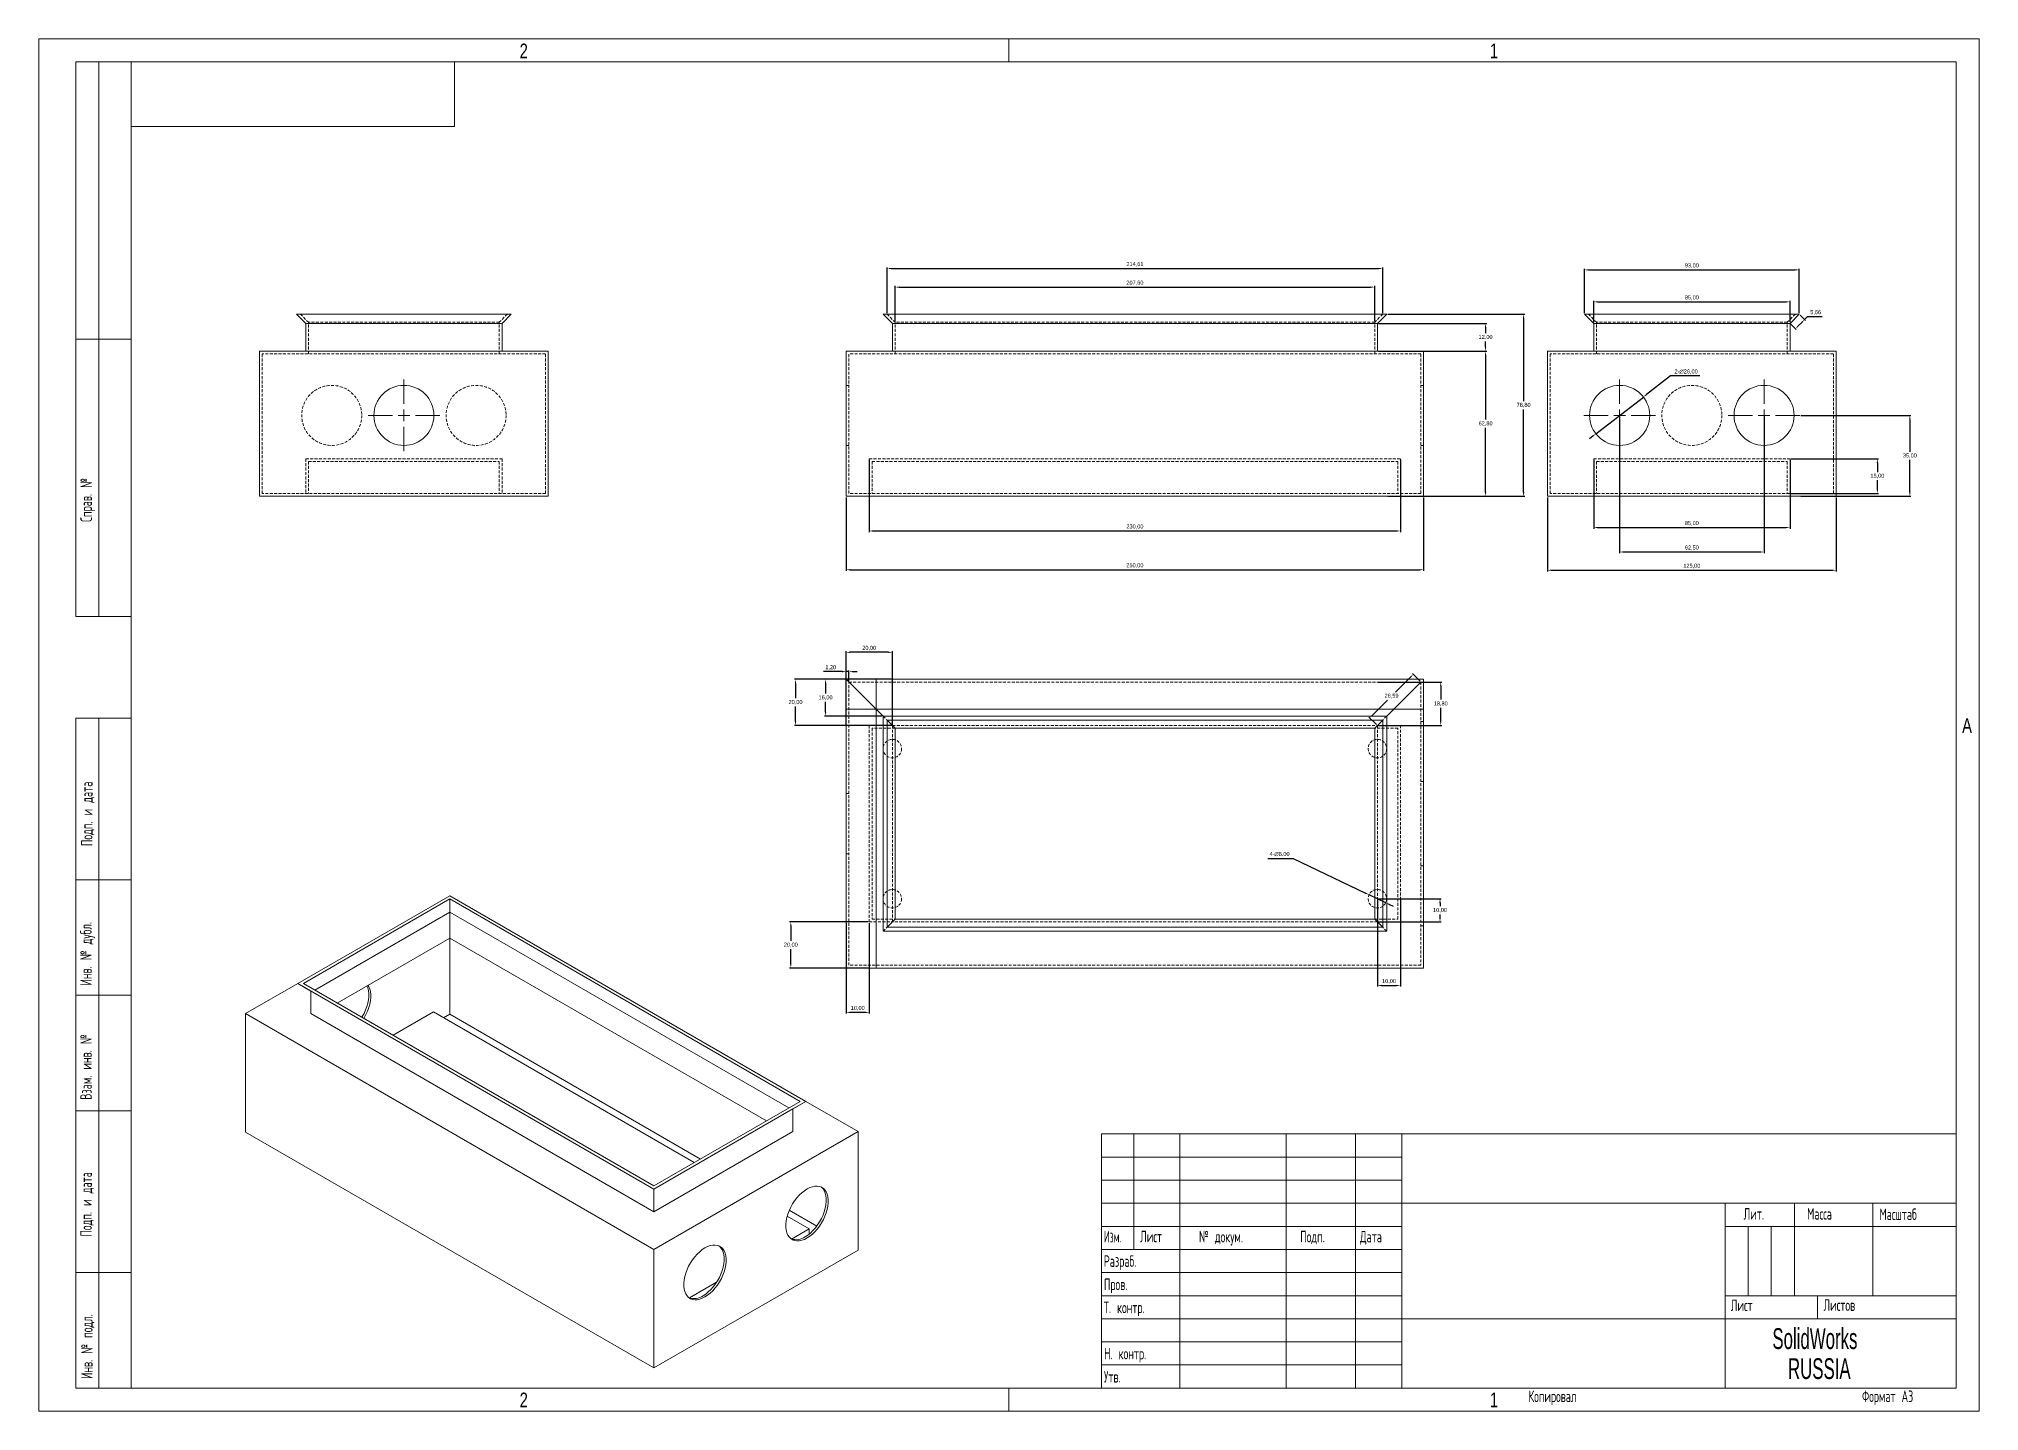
# Model space of a CAD drawing. Header units: millimetres. Extents: x -439 to 891, y -168 to 1822.
# Drawn here: x -220 to 620, y -168 to 426 of the extents above; entities that cross this region are included whole.
import ezdxf

# ---------------------------------------------------------------- set-up
doc = ezdxf.new("R2010")
doc.units = ezdxf.units.MM
doc.header["$PDSIZE"] = -1
doc.linetypes.add('HIDDEN', pattern=[1.905, 1.27, -0.635])
doc.layers.add('ОСЕВЫЕ', color=7, linetype='Continuous')
doc.layers.add('标注', color=3, linetype='Continuous')
doc.styles.add('SLDTEXTSTYLE0', font='TXT', dxfattribs={"width": 0.605, "bigfont": 'bigfont'})
doc.styles.add('SLDTEXTSTYLE1', font='TXT', dxfattribs={"width": 0.55152, "bigfont": 'bigfont'})
doc.styles.add('SLDTEXTSTYLE2', font='TXT', dxfattribs={"width": 0.605})
doc.styles.add('SLDTEXTSTYLE3', font='TXT', dxfattribs={"width": 0.75})
doc.dimstyles.new('自用', dxfattribs={"dimscale": 0.5, "dimtxt": 3.5, "dimasz": 3.556, "dimexe": 1, "dimexo": 1, "dimgap": 1.524, "dimtad": 1, "dimtih": 1, "dimtoh": 1, "dimzin": 0, "dimtxsty": 'Standard', "dimcen": 2.5, "dimazin": 0, "dimtfac": 1, "dimtmove": 0, "dimatfit": 3, "dimfxl": 0, "dimtzin": 0, "dimarcsym": 0})

msp = doc.modelspace()

# ---------------------------------------------------------------- texts
at = {"color": 7, "linetype": 'Continuous', "lineweight": 0}
for s, insert, char_height, attachment_point, style in [('2', (-10.469, 423.585), 6.35, 2, 'SLDTEXTSTYLE3'), ('1', (409.531, 423.585), 6.35, 2, 'SLDTEXTSTYLE3'), ('A', (614.339, 131.585), 6.35, 2, 'SLDTEXTSTYLE3'), ('\\M+1844C\\M+18479\\M+18484.', (517.618, -80.434), 5, 1, 'SLDTEXTSTYLE0'), ('\\M+1844D\\M+18470\\M+18483\\M+18483\\M+18470', (545.123, -80.434), 5, 1, 'SLDTEXTSTYLE0'), ('\\M+1844D\\M+18470\\M+18483\\M+1848A\\M+18484\\M+18470\\M+18471', (576.447, -80.63), 5, 1, 'SLDTEXTSTYLE0'), ('\\M+18449\\M+18478\\M+1847D.', (240.673, -90.351), 5, 1, 'SLDTEXTSTYLE1'), ('\\M+1844C\\M+18479\\M+18483\\M+18484', (256.37, -90.244), 5, 1, 'SLDTEXTSTYLE0'), ('\\M+18782 \\M+18474\\M+18480\\M+1847B\\M+18485\\M+1847D.', (281.839, -90.293), 5, 1, 'SLDTEXTSTYLE0'), ('\\M+18450\\M+18480\\M+18474\\M+18481.', (325.675, -90.3), 5, 1, 'SLDTEXTSTYLE0'), ('\\M+18444\\M+18470\\M+18484\\M+18470', (351.541, -90.289), 5, 1, 'SLDTEXTSTYLE0'), ('\\M+18451\\M+18470\\M+18478\\M+18482\\M+18470\\M+18471.', (240.627, -100.898), 5, 1, 'SLDTEXTSTYLE0'), ('\\M+18450\\M+18482\\M+18480\\M+18472.', (240.709, -110.95), 5, 1, 'SLDTEXTSTYLE0'), ('\\M+18453. \\M+1847B\\M+18480\\M+1847E\\M+18484\\M+18482.', (240.6, -120.953), 5, 1, 'SLDTEXTSTYLE0'), ('\\M+1844C\\M+18479\\M+18483\\M+18484', (512.07, -120.038), 5, 1, 'SLDTEXTSTYLE0'), ('\\M+1844C\\M+18479\\M+18483\\M+18484\\M+18480\\M+18472', (552.191, -119.947), 5, 1, 'SLDTEXTSTYLE0'), ('\\M+1844E. \\M+1847B\\M+18480\\M+1847E\\M+18484\\M+18482.', (240.724, -140.919), 5, 1, 'SLDTEXTSTYLE0'), ('\\M+18454\\M+18484\\M+18472.', (240.697, -150.955), 5, 1, 'SLDTEXTSTYLE0'), ('\\M+1844B\\M+18480\\M+18481\\M+18479\\M+18482\\M+18480\\M+18472\\M+18470\\M+1847C', (424.515, -159.419), 5, 1, 'SLDTEXTSTYLE0'), ('\\M+18455\\M+18480\\M+18482\\M+1847D\\M+18470\\M+18484 \\M+184403', (568.865, -159.389), 5, 1, 'SLDTEXTSTYLE0'), ('2', (-10.469, -160.302), 6.35, 2, 'SLDTEXTSTYLE3'), ('1', (409.531, -160.302), 6.35, 2, 'SLDTEXTSTYLE3')]:
    msp.add_mtext(s, dxfattribs=dict(at, insert=insert, char_height=char_height, attachment_point=attachment_point, style=style))
at = {"color": 7, "linetype": 'Continuous', "lineweight": 0, "char_height": 5, "attachment_point": 1, "rotation": 90, "style": 'SLDTEXTSTYLE0'}
for s, insert in [('\\M+18452\\M+18481\\M+18482\\M+18470\\M+18472. \\M+18782', (-202.402, 216.55)), ('\\M+18450\\M+18480\\M+18474\\M+18481. \\M+18479 \\M+18474\\M+18470\\M+18484\\M+18470', (-202.118, 76.252)), ('\\M+18449\\M+1847E\\M+18472. \\M+18782 \\M+18474\\M+18485\\M+18471\\M+1847C.', (-202.505, 15.884)), ('\\M+18442\\M+18478\\M+18470\\M+1847D. \\M+18479\\M+1847E\\M+18472. \\M+18782', (-202.456, -33.557)), ('\\M+18450\\M+18480\\M+18474\\M+18481. \\M+18479 \\M+18474\\M+18470\\M+18484\\M+18470', (-202.435, -92.775)), ('\\M+18449\\M+1847E\\M+18472. \\M+18782 \\M+18481\\M+18480\\M+18474\\M+1847C.', (-202.095, -154.428))]:
    msp.add_mtext(s, dxfattribs=dict(at, insert=insert))

# ---------------------------------------------------------------- blocks, each defined once
blk = doc.blocks.new('SW_NOTE_0')
at = {"color": 0, "linetype": 'Continuous', "lineweight": 0, "char_height": 4.5, "attachment_point": 1, "style": 'SLDTEXTSTYLE2'}
for s, insert in [('SolidWorks', (0, 5.8)), ('RUSSIA', (3.38, -0.7))]:
    blk.add_mtext(s, dxfattribs=dict(at, insert=insert))
blk = doc.blocks.new('SW_CENTERMARKSYMBOL_0')
at = {"color": 0, "linetype": 'Continuous', "lineweight": 0}
for p, q in [((0, 2.5), (0, 7.75)), ((-2.5, 0), (-7.75, 0)), ((0, 0), (-1.25, 0)), ((0, 0), (0, 1.25)), ((0, 0), (0, -1.25)), ((0, 0), (1.25, 0)), ((2.5, 0), (7.75, 0)), ((0, -2.5), (0, -7.75))]:
    blk.add_line(p, q, dxfattribs=at)
blk = doc.blocks.new('SW_CENTERMARKSYMBOL_1')
at = {"color": 0, "linetype": 'Continuous', "lineweight": 0}
for p, q in [((0, 2.5), (0, 7.75)), ((-2.5, 0), (-7.75, 0)), ((0, 0), (-1.25, 0)), ((0, 0), (0, 1.25)), ((0, 0), (0, -1.25)), ((0, 0), (1.25, 0)), ((2.5, 0), (7.75, 0)), ((0, -2.5), (0, -7.75))]:
    blk.add_line(p, q, dxfattribs=at)
blk = doc.blocks.new('SW_CENTERMARKSYMBOL_2')
at = {"color": 0, "linetype": 'Continuous', "lineweight": 0}
for p, q in [((0, 2.5), (0, 7.75)), ((-2.5, 0), (-7.75, 0)), ((0, 0), (-1.25, 0)), ((0, 0), (0, 1.25)), ((0, 0), (0, -1.25)), ((0, 0), (1.25, 0)), ((2.5, 0), (7.75, 0)), ((0, -2.5), (0, -7.75))]:
    blk.add_line(p, q, dxfattribs=at)
blk = doc.blocks.new('*D5')
at = {"layer": 'Defpoints', "color": 0, "transparency": 16777216}
for p in [(139.1, 43.43), (105.13, 23.43), (139.1, 23.43)]:
    blk.add_point(p, dxfattribs=at)
at = {"layer": '标注', "color": 0, "lineweight": -2, "transparency": 16777216}
for p, q in [((138.6, 43.43), (104.63, 43.43)), ((105.13, 41.66), (105.13, 35.22)), ((105.13, 25.21), (105.13, 31.65)), ((138.6, 23.43), (104.63, 23.43))]:
    blk.add_line(p, q, dxfattribs=at)
at = {"layer": '标注', "color": 0, "transparency": 16777216}
for points in [[(104.84, 41.66), (105.43, 41.66), (105.13, 43.43)], [(104.84, 25.21), (105.43, 25.21), (105.13, 23.43)]]:
    blk.add_solid(points, dxfattribs=at)
at = {"layer": '标注', "color": 0, "transparency": 16777216, "insert": (105.13, 33.43), "char_height": 1.75, "attachment_point": 5}
blk.add_mtext('20,00', dxfattribs=at)
blk = doc.blocks.new('*D6')
at = {"layer": 'Defpoints', "color": 0, "transparency": 16777216}
for p in [(129.1, 43.43), (139.1, 43.43), (129.1, 4.25)]:
    blk.add_point(p, dxfattribs=at)
at = {"layer": '标注', "color": 0, "lineweight": -2, "transparency": 16777216}
for p, q in [((129.1, 42.93), (129.1, 3.75)), ((139.1, 42.93), (139.1, 3.75)), ((137.32, 4.25), (130.88, 4.25))]:
    blk.add_line(p, q, dxfattribs=at)
at = {"layer": '标注', "color": 0, "transparency": 16777216}
for points in [[(130.88, 4.55), (130.88, 3.95), (129.1, 4.25)], [(137.32, 4.55), (137.32, 3.95), (139.1, 4.25)]]:
    blk.add_solid(points, dxfattribs=at)
at = {"layer": '标注', "color": 0, "transparency": 16777216, "insert": (134.1, 6.03), "char_height": 1.75, "attachment_point": 5}
blk.add_mtext('10,00', dxfattribs=at)
blk = doc.blocks.new('*D7')
at = {"layer": 'Defpoints', "color": 0, "transparency": 16777216}
for p in [(129.1, 151.73), (129.1, 147.23), (130.3, 147.23)]:
    blk.add_point(p, dxfattribs=at)
at = {"layer": '标注', "color": 0, "lineweight": -2, "transparency": 16777216}
for p, q in [((127.32, 151.73), (119.35, 151.73)), ((129.1, 147.73), (129.1, 152.23)), ((130.3, 151.73), (129.1, 151.73)), ((130.3, 147.73), (130.3, 152.23)), ((132.08, 151.73), (133.85, 151.73))]:
    blk.add_line(p, q, dxfattribs=at)
at = {"layer": '标注', "color": 0, "transparency": 16777216}
for points in [[(127.32, 152.03), (127.32, 151.44), (129.1, 151.73)], [(132.08, 152.03), (132.08, 151.44), (130.3, 151.73)]]:
    blk.add_solid(points, dxfattribs=at)
at = {"layer": '标注', "color": 0, "transparency": 16777216, "insert": (122.45, 153.52), "char_height": 1.75, "attachment_point": 5}
blk.add_mtext('1,20', dxfattribs=at)
blk = doc.blocks.new('*D8')
at = {"layer": 'Defpoints', "color": 0, "transparency": 16777216}
for p in [(537.7, 243.86), (537.7, 228.86), (575.52, 228.86)]:
    blk.add_point(p, dxfattribs=at)
at = {"layer": '标注', "color": 0, "lineweight": -2, "transparency": 16777216}
for p, q in [((538.2, 243.86), (576.02, 243.86)), ((575.52, 242.08), (575.52, 238.14)), ((538.2, 228.86), (576.02, 228.86)), ((575.52, 230.63), (575.52, 234.57))]:
    blk.add_line(p, q, dxfattribs=at)
at = {"layer": '标注', "color": 0, "transparency": 16777216}
for points in [[(575.22, 242.08), (575.82, 242.08), (575.52, 243.86)], [(575.22, 230.63), (575.82, 230.63), (575.52, 228.86)]]:
    blk.add_solid(points, dxfattribs=at)
at = {"layer": '标注', "color": 0, "transparency": 16777216, "insert": (575.52, 236.36), "char_height": 1.75, "attachment_point": 5}
blk.add_mtext('15,00', dxfattribs=at)
blk = doc.blocks.new('*D9')
at = {"layer": 'Defpoints', "color": 0, "transparency": 16777216}
for p in [(452.7, 243.86), (537.7, 243.86), (537.7, 214.1)]:
    blk.add_point(p, dxfattribs=at)
at = {"layer": '标注', "color": 0, "lineweight": -2, "transparency": 16777216}
for p, q in [((452.7, 243.36), (452.7, 213.6)), ((537.7, 243.36), (537.7, 213.6)), ((454.48, 214.1), (535.92, 214.1))]:
    blk.add_line(p, q, dxfattribs=at)
at = {"layer": '标注', "color": 0, "transparency": 16777216}
for points in [[(454.48, 214.39), (454.48, 213.8), (452.7, 214.1)], [(535.92, 214.39), (535.92, 213.8), (537.7, 214.1)]]:
    blk.add_solid(points, dxfattribs=at)
at = {"layer": '标注', "color": 0, "transparency": 16777216, "insert": (495.2, 215.88), "char_height": 1.75, "attachment_point": 5}
blk.add_mtext('85,00', dxfattribs=at)
blk = doc.blocks.new('*D10')
at = {"layer": 'Defpoints', "color": 0, "transparency": 16777216}
for p in [(139.1, 243.86), (369.1, 243.86), (369.1, 212.62)]:
    blk.add_point(p, dxfattribs=at)
at = {"layer": '标注', "color": 0, "lineweight": -2, "transparency": 16777216}
for p, q in [((139.1, 243.36), (139.1, 212.12)), ((369.1, 243.36), (369.1, 212.12)), ((140.88, 212.62), (367.32, 212.62))]:
    blk.add_line(p, q, dxfattribs=at)
at = {"layer": '标注', "color": 0, "transparency": 16777216}
for points in [[(140.88, 212.92), (140.88, 212.33), (139.1, 212.62)], [(367.32, 212.92), (367.32, 212.33), (369.1, 212.62)]]:
    blk.add_solid(points, dxfattribs=at)
at = {"layer": '标注', "color": 0, "transparency": 16777216, "insert": (254.1, 214.41), "char_height": 1.75, "attachment_point": 5}
blk.add_mtext('230,00', dxfattribs=at)
blk = doc.blocks.new('*D11')
at = {"layer": 'Defpoints', "color": 0, "transparency": 16777216}
for p in [(129.1, 227.66), (379.1, 227.66), (379.1, 195.84)]:
    blk.add_point(p, dxfattribs=at)
at = {"layer": '标注', "color": 0, "lineweight": -2, "transparency": 16777216}
for p, q in [((129.1, 227.16), (129.1, 195.34)), ((379.1, 227.16), (379.1, 195.34)), ((130.88, 195.84), (377.32, 195.84))]:
    blk.add_line(p, q, dxfattribs=at)
at = {"layer": '标注', "color": 0, "transparency": 16777216}
for points in [[(130.88, 196.13), (130.88, 195.54), (129.1, 195.84)], [(377.32, 196.13), (377.32, 195.54), (379.1, 195.84)]]:
    blk.add_solid(points, dxfattribs=at)
at = {"layer": '标注', "color": 0, "transparency": 16777216, "insert": (254.1, 197.62), "char_height": 1.75, "attachment_point": 5}
blk.add_mtext('250,00', dxfattribs=at)
blk = doc.blocks.new('*D12')
at = {"layer": 'Defpoints', "color": 0, "transparency": 16777216}
for p in [(379.1, 290.46), (379.1, 227.66), (405.91, 227.66)]:
    blk.add_point(p, dxfattribs=at)
at = {"layer": '标注', "color": 0, "lineweight": -2, "transparency": 16777216}
for p, q in [((379.6, 290.46), (406.41, 290.46)), ((405.91, 288.68), (405.91, 260.84)), ((405.91, 229.43), (405.91, 257.27)), ((379.6, 227.66), (406.41, 227.66))]:
    blk.add_line(p, q, dxfattribs=at)
at = {"layer": '标注', "color": 0, "transparency": 16777216}
for points in [[(405.61, 288.68), (406.2, 288.68), (405.91, 290.46)], [(405.61, 229.43), (406.2, 229.43), (405.91, 227.66)]]:
    blk.add_solid(points, dxfattribs=at)
at = {"layer": '标注', "color": 0, "transparency": 16777216, "insert": (405.91, 259.06), "char_height": 1.75, "attachment_point": 5}
blk.add_mtext('62,80', dxfattribs=at)
blk = doc.blocks.new('*D13')
at = {"layer": 'Defpoints', "color": 0, "transparency": 16777216}
for p in [(432.7, 227.66), (557.7, 227.66), (557.7, 195.62)]:
    blk.add_point(p, dxfattribs=at)
at = {"layer": '标注', "color": 0, "lineweight": -2, "transparency": 16777216}
for p, q in [((432.7, 227.16), (432.7, 195.12)), ((557.7, 227.16), (557.7, 195.12)), ((434.48, 195.62), (555.92, 195.62))]:
    blk.add_line(p, q, dxfattribs=at)
at = {"layer": '标注', "color": 0, "transparency": 16777216}
for points in [[(434.48, 195.91), (434.48, 195.32), (432.7, 195.62)], [(555.92, 195.91), (555.92, 195.32), (557.7, 195.62)]]:
    blk.add_solid(points, dxfattribs=at)
at = {"layer": '标注', "color": 0, "transparency": 16777216, "insert": (495.2, 197.4), "char_height": 1.75, "attachment_point": 5}
blk.add_mtext('125,00', dxfattribs=at)
blk = doc.blocks.new('*D14')
at = {"layer": 'Defpoints', "color": 0, "transparency": 16777216}
for p in [(120.19, 148.43), (145.1, 148.43), (145.1, 132.43)]:
    blk.add_point(p, dxfattribs=at)
at = {"layer": '标注', "color": 0, "lineweight": -2, "transparency": 16777216}
for p, q in [((144.6, 148.43), (119.69, 148.43)), ((120.19, 146.66), (120.19, 142.22)), ((120.19, 134.21), (120.19, 138.65)), ((144.6, 132.43), (119.69, 132.43))]:
    blk.add_line(p, q, dxfattribs=at)
at = {"layer": '标注', "color": 0, "transparency": 16777216}
for points in [[(119.89, 146.66), (120.49, 146.66), (120.19, 148.43)], [(119.89, 134.21), (120.49, 134.21), (120.19, 132.43)]]:
    blk.add_solid(points, dxfattribs=at)
at = {"layer": '标注', "color": 0, "transparency": 16777216, "insert": (120.19, 140.43), "char_height": 1.75, "attachment_point": 5}
blk.add_mtext('16,00', dxfattribs=at)
blk = doc.blocks.new('*D15')
at = {"layer": 'Defpoints', "color": 0, "transparency": 16777216}
for p in [(359.1, 302.46), (359.1, 290.46), (405.91, 290.46)]:
    blk.add_point(p, dxfattribs=at)
at = {"layer": '标注', "color": 0, "lineweight": -2, "transparency": 16777216}
for p, q in [((359.6, 302.46), (406.41, 302.46)), ((405.91, 300.68), (405.91, 298.24)), ((405.91, 292.23), (405.91, 294.67)), ((359.6, 290.46), (406.41, 290.46))]:
    blk.add_line(p, q, dxfattribs=at)
at = {"layer": '标注', "color": 0, "transparency": 16777216}
for points in [[(405.61, 300.68), (406.2, 300.68), (405.91, 302.46)], [(405.61, 292.23), (406.2, 292.23), (405.91, 290.46)]]:
    blk.add_solid(points, dxfattribs=at)
at = {"layer": '标注', "color": 0, "transparency": 16777216, "insert": (405.91, 296.46), "char_height": 1.75, "attachment_point": 5}
blk.add_mtext('12,00', dxfattribs=at)
blk = doc.blocks.new('*D16')
at = {"layer": 'Defpoints', "color": 0, "transparency": 16777216}
for p in [(357.9, 318.17), (150.3, 302.95), (357.9, 302.95)]:
    blk.add_point(p, dxfattribs=at)
at = {"layer": '标注', "color": 0, "lineweight": -2, "transparency": 16777216}
for p, q in [((150.3, 303.45), (150.3, 318.67)), ((152.08, 318.17), (356.12, 318.17)), ((357.9, 303.45), (357.9, 318.67))]:
    blk.add_line(p, q, dxfattribs=at)
at = {"layer": '标注', "color": 0, "transparency": 16777216}
for points in [[(152.08, 318.46), (152.08, 317.87), (150.3, 318.17)], [(356.12, 318.46), (356.12, 317.87), (357.9, 318.17)]]:
    blk.add_solid(points, dxfattribs=at)
at = {"layer": '标注', "color": 0, "transparency": 16777216, "insert": (254.1, 319.95), "char_height": 1.75, "attachment_point": 5}
blk.add_mtext('207,60', dxfattribs=at)
blk = doc.blocks.new('*D17')
at = {"layer": 'Defpoints', "color": 0, "transparency": 16777216}
for p in [(361.4, 326.22), (146.8, 306.46), (361.4, 306.46)]:
    blk.add_point(p, dxfattribs=at)
at = {"layer": '标注', "color": 0, "lineweight": -2, "transparency": 16777216}
for p, q in [((146.8, 306.96), (146.8, 326.72)), ((148.57, 326.22), (359.62, 326.22)), ((361.4, 306.96), (361.4, 326.72))]:
    blk.add_line(p, q, dxfattribs=at)
at = {"layer": '标注', "color": 0, "transparency": 16777216}
for points in [[(148.57, 326.52), (148.57, 325.93), (146.8, 326.22)], [(359.62, 326.52), (359.62, 325.93), (361.4, 326.22)]]:
    blk.add_solid(points, dxfattribs=at)
at = {"layer": '标注', "color": 0, "transparency": 16777216, "insert": (254.1, 328.01), "char_height": 1.75, "attachment_point": 5}
blk.add_mtext('214,61', dxfattribs=at)
blk = doc.blocks.new('*D19')
at = {"layer": 'Defpoints', "color": 0, "transparency": 16777216}
for p in [(374.59, 150.54), (377.9, 147.23), (359.1, 128.43)]:
    blk.add_point(p, dxfattribs=at)
at = {"layer": '标注', "color": 0, "lineweight": -2, "transparency": 16777216}
for p, q in [((373.34, 149.28), (366.98, 142.92)), ((377.54, 147.59), (374.24, 150.89)), ((357.05, 133), (363.41, 139.36)), ((358.74, 128.79), (355.44, 132.09))]:
    blk.add_line(p, q, dxfattribs=at)
at = {"layer": '标注', "color": 0, "transparency": 16777216}
for points in [[(373.13, 149.49), (373.54, 149.07), (374.59, 150.54)], [(356.84, 133.21), (357.26, 132.79), (355.79, 131.74)]]:
    blk.add_solid(points, dxfattribs=at)
at = {"layer": '标注', "color": 0, "transparency": 16777216, "insert": (365.19, 141.14), "char_height": 1.75, "attachment_point": 5}
blk.add_mtext('26,59', dxfattribs=at)
blk = doc.blocks.new('*D20')
at = {"layer": 'Defpoints', "color": 0, "transparency": 16777216}
for p in [(537.7, 311.78), (452.7, 302.46), (537.7, 302.46)]:
    blk.add_point(p, dxfattribs=at)
at = {"layer": '标注', "color": 0, "lineweight": -2, "transparency": 16777216}
for p, q in [((452.7, 302.96), (452.7, 312.28)), ((454.48, 311.78), (535.92, 311.78)), ((537.7, 302.96), (537.7, 312.28))]:
    blk.add_line(p, q, dxfattribs=at)
at = {"layer": '标注', "color": 0, "transparency": 16777216}
for points in [[(454.48, 312.07), (454.48, 311.48), (452.7, 311.78)], [(535.92, 312.07), (535.92, 311.48), (537.7, 311.78)]]:
    blk.add_solid(points, dxfattribs=at)
at = {"layer": '标注', "color": 0, "transparency": 16777216, "insert": (495.2, 313.56), "char_height": 1.75, "attachment_point": 5}
blk.add_mtext('85,00', dxfattribs=at)
blk = doc.blocks.new('*D21')
at = {"layer": 'Defpoints', "color": 0, "transparency": 16777216}
for p in [(541.7, 325.63), (448.7, 306.46), (541.7, 306.46)]:
    blk.add_point(p, dxfattribs=at)
at = {"layer": '标注', "color": 0, "lineweight": -2, "transparency": 16777216}
for p, q in [((448.7, 306.96), (448.7, 326.13)), ((450.48, 325.63), (539.92, 325.63)), ((541.7, 306.96), (541.7, 326.13))]:
    blk.add_line(p, q, dxfattribs=at)
at = {"layer": '标注', "color": 0, "transparency": 16777216}
for points in [[(450.48, 325.93), (450.48, 325.34), (448.7, 325.63)], [(539.92, 325.93), (539.92, 325.34), (541.7, 325.63)]]:
    blk.add_solid(points, dxfattribs=at)
at = {"layer": '标注', "color": 0, "transparency": 16777216, "insert": (495.2, 327.42), "char_height": 1.75, "attachment_point": 5}
blk.add_mtext('93,00', dxfattribs=at)
blk = doc.blocks.new('*D22')
at = {"layer": 'Defpoints', "color": 0, "transparency": 16777216}
for p in [(359.1, 53.43), (369.1, 53.43), (369.1, 15.9)]:
    blk.add_point(p, dxfattribs=at)
at = {"layer": '标注', "color": 0, "lineweight": -2, "transparency": 16777216}
for p, q in [((359.1, 52.93), (359.1, 15.4)), ((369.1, 52.93), (369.1, 15.4)), ((360.88, 15.9), (367.32, 15.9))]:
    blk.add_line(p, q, dxfattribs=at)
at = {"layer": '标注', "color": 0, "transparency": 16777216}
for points in [[(360.88, 16.19), (360.88, 15.6), (359.1, 15.9)], [(367.32, 16.19), (367.32, 15.6), (369.1, 15.9)]]:
    blk.add_solid(points, dxfattribs=at)
at = {"layer": '标注', "color": 0, "transparency": 16777216, "insert": (364.1, 17.68), "char_height": 1.75, "attachment_point": 5}
blk.add_mtext('10,00', dxfattribs=at)
blk = doc.blocks.new('*D23')
at = {"layer": 'Defpoints', "color": 0, "transparency": 16777216}
for p in [(359.1, 53.43), (359.1, 43.43), (386.18, 43.43)]:
    blk.add_point(p, dxfattribs=at)
at = {"layer": '标注', "color": 0, "lineweight": -2, "transparency": 16777216}
for p, q in [((359.6, 53.43), (386.68, 53.43)), ((386.18, 51.66), (386.18, 50.22)), ((359.6, 43.43), (386.68, 43.43)), ((386.18, 45.21), (386.18, 46.65))]:
    blk.add_line(p, q, dxfattribs=at)
at = {"layer": '标注', "color": 0, "transparency": 16777216}
for points in [[(385.88, 51.66), (386.48, 51.66), (386.18, 53.43)], [(385.88, 45.21), (386.48, 45.21), (386.18, 43.43)]]:
    blk.add_solid(points, dxfattribs=at)
at = {"layer": '标注', "color": 0, "transparency": 16777216, "insert": (386.18, 48.43), "char_height": 1.75, "attachment_point": 5}
blk.add_mtext('10,00', dxfattribs=at)
blk = doc.blocks.new('*D24')
at = {"layer": 'Defpoints', "color": 0, "transparency": 16777216}
for p in [(355.49, 55.16), (362.71, 51.71)]:
    blk.add_point(p, dxfattribs=at)
at = {"layer": '标注', "color": 0, "lineweight": -2, "transparency": 16777216}
for p, q in [((311.59, 70.87), (322.56, 70.87)), ((322.56, 70.87), (353.88, 55.92)), ((362.71, 51.71), (355.49, 55.16)), ((364.31, 50.94), (365.92, 50.18))]:
    blk.add_line(p, q, dxfattribs=at)
at = {"layer": '标注', "color": 0, "transparency": 16777216}
for points in [[(354.01, 56.19), (353.76, 55.65), (355.49, 55.16)], [(364.44, 51.21), (364.19, 50.68), (362.71, 51.71)]]:
    blk.add_solid(points, dxfattribs=at)
at = {"layer": '标注', "color": 0, "transparency": 16777216, "insert": (316.69, 72.66), "char_height": 1.75, "attachment_point": 5}
blk.add_mtext('4-∅8,00', dxfattribs=at)
blk = doc.blocks.new('*D25')
at = {"layer": 'Defpoints', "color": 0, "transparency": 16777216}
for p in [(474.23, 270.61), (453.67, 254.7)]:
    blk.add_point(p, dxfattribs=at)
at = {"layer": '标注', "color": 0, "lineweight": -2, "transparency": 16777216}
for p, q in [((485.98, 279.71), (475.64, 271.7)), ((498.7, 279.71), (485.98, 279.71)), ((453.67, 254.7), (474.23, 270.61)), ((452.27, 253.61), (450.86, 252.52))]:
    blk.add_line(p, q, dxfattribs=at)
at = {"layer": '标注', "color": 0, "transparency": 16777216}
for points in [[(475.46, 271.94), (475.82, 271.47), (474.23, 270.61)], [(452.09, 253.84), (452.45, 253.38), (453.67, 254.7)]]:
    blk.add_solid(points, dxfattribs=at)
at = {"layer": '标注', "color": 0, "transparency": 16777216, "insert": (492.72, 281.49), "char_height": 1.75, "attachment_point": 5}
blk.add_mtext('2-∅26,00', dxfattribs=at)
blk = doc.blocks.new('*D26')
at = {"layer": 'Defpoints', "color": 0, "transparency": 16777216}
for p in [(541.95, 262.66), (541.95, 227.66), (589.57, 227.66)]:
    blk.add_point(p, dxfattribs=at)
at = {"layer": '标注', "color": 0, "lineweight": -2, "transparency": 16777216}
for p, q in [((542.45, 262.66), (590.07, 262.66)), ((589.57, 260.88), (589.57, 246.94)), ((589.57, 229.43), (589.57, 243.37)), ((542.45, 227.66), (590.07, 227.66))]:
    blk.add_line(p, q, dxfattribs=at)
at = {"layer": '标注', "color": 0, "transparency": 16777216}
for points in [[(589.27, 260.88), (589.87, 260.88), (589.57, 262.66)], [(589.27, 229.43), (589.87, 229.43), (589.57, 227.66)]]:
    blk.add_solid(points, dxfattribs=at)
at = {"layer": '标注', "color": 0, "transparency": 16777216, "insert": (589.57, 245.16), "char_height": 1.75, "attachment_point": 5}
blk.add_mtext('35,00', dxfattribs=at)
blk = doc.blocks.new('*D27')
at = {"layer": 'Defpoints', "color": 0, "transparency": 16777216}
for p in [(463.95, 262.66), (526.45, 262.66), (526.45, 203.53)]:
    blk.add_point(p, dxfattribs=at)
at = {"layer": '标注', "color": 0, "lineweight": -2, "transparency": 16777216}
for p, q in [((463.95, 262.16), (463.95, 203.03)), ((526.45, 262.16), (526.45, 203.03)), ((465.73, 203.53), (524.67, 203.53))]:
    blk.add_line(p, q, dxfattribs=at)
at = {"layer": '标注', "color": 0, "transparency": 16777216}
for points in [[(465.73, 203.82), (465.73, 203.23), (463.95, 203.53)], [(524.67, 203.82), (524.67, 203.23), (526.45, 203.53)]]:
    blk.add_solid(points, dxfattribs=at)
at = {"layer": '标注', "color": 0, "transparency": 16777216, "insert": (495.2, 205.31), "char_height": 1.75, "attachment_point": 5}
blk.add_mtext('62,50', dxfattribs=at)
blk = doc.blocks.new('*D28')
at = {"layer": 'Defpoints', "color": 0, "transparency": 16777216}
for p in [(107.18, 148.43), (149.1, 148.43), (149.1, 128.43)]:
    blk.add_point(p, dxfattribs=at)
at = {"layer": '标注', "color": 0, "lineweight": -2, "transparency": 16777216}
for p, q in [((148.6, 148.43), (106.68, 148.43)), ((107.18, 146.66), (107.18, 140.22)), ((107.18, 130.21), (107.18, 136.65)), ((148.6, 128.43), (106.68, 128.43))]:
    blk.add_line(p, q, dxfattribs=at)
at = {"layer": '标注', "color": 0, "transparency": 16777216}
for points in [[(106.88, 146.66), (107.47, 146.66), (107.18, 148.43)], [(106.88, 130.21), (107.47, 130.21), (107.18, 128.43)]]:
    blk.add_solid(points, dxfattribs=at)
at = {"layer": '标注', "color": 0, "transparency": 16777216, "insert": (107.18, 138.43), "char_height": 1.75, "attachment_point": 5}
blk.add_mtext('20,00', dxfattribs=at)
blk = doc.blocks.new('*D29')
at = {"layer": 'Defpoints', "color": 0, "transparency": 16777216}
for p in [(129.1, 160.1), (129.1, 128.43), (149.1, 128.43)]:
    blk.add_point(p, dxfattribs=at)
at = {"layer": '标注', "color": 0, "lineweight": -2, "transparency": 16777216}
for p, q in [((129.1, 128.93), (129.1, 160.6)), ((147.32, 160.1), (130.88, 160.1)), ((149.1, 128.93), (149.1, 160.6))]:
    blk.add_line(p, q, dxfattribs=at)
at = {"layer": '标注', "color": 0, "transparency": 16777216}
for points in [[(130.88, 160.4), (130.88, 159.81), (129.1, 160.1)], [(147.32, 160.4), (147.32, 159.81), (149.1, 160.1)]]:
    blk.add_solid(points, dxfattribs=at)
at = {"layer": '标注', "color": 0, "transparency": 16777216, "insert": (139.1, 161.89), "char_height": 1.75, "attachment_point": 5}
blk.add_mtext('20,00', dxfattribs=at)
blk = doc.blocks.new('*D30')
at = {"layer": 'Defpoints', "color": 0, "transparency": 16777216}
for p in [(363.1, 306.46), (363.1, 227.66), (422.37, 227.66)]:
    blk.add_point(p, dxfattribs=at)
at = {"layer": '标注', "color": 0, "lineweight": -2, "transparency": 16777216}
for p, q in [((363.6, 306.46), (422.87, 306.46)), ((422.37, 304.68), (422.37, 268.84)), ((422.37, 229.43), (422.37, 265.27)), ((363.6, 227.66), (422.87, 227.66))]:
    blk.add_line(p, q, dxfattribs=at)
at = {"layer": '标注', "color": 0, "transparency": 16777216}
for points in [[(422.07, 304.68), (422.67, 304.68), (422.37, 306.46)], [(422.07, 229.43), (422.67, 229.43), (422.37, 227.66)]]:
    blk.add_solid(points, dxfattribs=at)
at = {"layer": '标注', "color": 0, "transparency": 16777216, "insert": (422.37, 267.06), "char_height": 1.75, "attachment_point": 5}
blk.add_mtext('78,80', dxfattribs=at)
blk = doc.blocks.new('*D34')
at = {"layer": 'Defpoints', "color": 0, "transparency": 16777216}
for p in [(359.1, 147.23), (386.49, 147.23), (359.1, 128.43)]:
    blk.add_point(p, dxfattribs=at)
at = {"layer": '标注', "color": 0, "lineweight": -2, "transparency": 16777216}
for p, q in [((359.6, 147.23), (386.99, 147.23)), ((386.49, 145.46), (386.49, 139.62)), ((386.49, 130.21), (386.49, 136.05)), ((359.6, 128.43), (386.99, 128.43))]:
    blk.add_line(p, q, dxfattribs=at)
at = {"layer": '标注', "color": 0, "transparency": 16777216}
for points in [[(386.19, 145.46), (386.78, 145.46), (386.49, 147.23)], [(386.19, 130.21), (386.78, 130.21), (386.49, 128.43)]]:
    blk.add_solid(points, dxfattribs=at)
at = {"layer": '标注', "color": 0, "transparency": 16777216, "insert": (386.49, 137.83), "char_height": 1.75, "attachment_point": 5}
blk.add_mtext('18,80', dxfattribs=at)
blk = doc.blocks.new('*D36')
at = {"layer": 'Defpoints', "color": 0, "transparency": 16777216}
for p in [(537.7, 302.46), (541.7, 306.46), (544.03, 304.13)]:
    blk.add_point(p, dxfattribs=at)
at = {"layer": '标注', "color": 0, "lineweight": -2, "transparency": 16777216}
for p, q in [((541.29, 301.39), (542.77, 302.87)), ((542.06, 306.1), (544.38, 303.78)), ((544.03, 304.13), (545.29, 305.39)), ((545.29, 305.39), (551.59, 305.39)), ((538.06, 302.1), (540.38, 299.78))]:
    blk.add_line(p, q, dxfattribs=at)
at = {"layer": '标注', "color": 0, "transparency": 16777216}
for points in [[(542.56, 303.08), (542.98, 302.66), (544.03, 304.13)], [(541.08, 301.6), (541.5, 301.18), (540.03, 300.13)]]:
    blk.add_solid(points, dxfattribs=at)
at = {"layer": '标注', "color": 0, "transparency": 16777216, "insert": (548.82, 307.17), "char_height": 1.75, "attachment_point": 5}
blk.add_mtext('5,66', dxfattribs=at)

# ---------------------------------------------------------------- dimensions: what is measured, and where the dimension line sits
at = {"layer": '标注'}
for base, p1, p2, picture, middle in [((361.401, 326.224), (146.795, 306.456), (361.401, 306.456), '*D17', (254.098, 328.007)), ((541.703, 325.634), (448.703, 306.456), (541.703, 306.456), '*D21', (495.203, 327.417)), ((357.898, 318.168), (150.298, 302.953), (357.898, 302.953), '*D16', (254.098, 319.95)), ((537.703, 311.779), (452.703, 302.456), (537.703, 302.456), '*D20', (495.203, 313.561)), ((526.453, 203.525), (463.953, 262.656), (526.453, 262.656), '*D27', (495.203, 205.308)), ((369.098, 212.624), (139.098, 243.856), (369.098, 243.856), '*D10', (254.098, 214.407)), ((537.703, 214.097), (452.703, 243.856), (537.703, 243.856), '*D9', (495.203, 215.88)), ((379.098, 195.835), (129.098, 227.656), (379.098, 227.656), '*D11', (254.098, 197.618)), ((557.703, 195.617), (432.703, 227.656), (557.703, 227.656), '*D13', (495.203, 197.4)), ((129.098, 160.105), (149.098, 128.433), (129.098, 128.433), '*D29', (139.098, 161.888)), ((129.098, 151.732), (130.298, 147.233), (129.098, 147.233), '*D7', (122.447, 153.515)), ((369.098, 15.896), (359.098, 53.433), (369.098, 53.433), '*D22', (364.098, 17.679)), ((129.098, 4.251), (139.098, 43.433), (129.098, 43.433), '*D6', (134.098, 6.033))]:
    dim = msp.add_linear_dim(base=base, p1=p1, p2=p2, dimstyle='自用', dxfattribs=at)
    dim.commit()
    dim.dimension.update_dxf_attribs({"geometry": picture, "text_midpoint": middle})
for base, p1, p2, picture, middle in [((405.908, 290.456), (359.098, 302.456), (359.098, 290.456), '*D15', (405.908, 296.456)), ((422.371, 227.656), (363.098, 306.456), (363.098, 227.656), '*D30', (422.371, 267.056)), ((405.908, 227.656), (379.098, 290.456), (379.098, 227.656), '*D12', (405.908, 259.056)), ((589.57, 227.656), (541.953, 262.656), (541.953, 227.656), '*D26', (589.57, 245.156)), ((575.521, 228.856), (537.703, 243.856), (537.703, 228.856), '*D8', (575.521, 236.356)), ((107.178, 148.433), (149.098, 128.433), (149.098, 148.433), '*D28', (107.178, 138.433)), ((120.189, 148.433), (145.098, 132.433), (145.098, 148.433), '*D14', (120.189, 140.433)), ((386.489, 147.233), (359.098, 128.433), (359.098, 147.233), '*D34', (386.489, 137.833)), ((386.18, 43.433), (359.098, 53.433), (359.098, 43.433), '*D23', (386.18, 48.433)), ((105.135, 23.433), (139.098, 43.433), (139.098, 23.433), '*D5', (105.135, 33.433))]:
    dim = msp.add_linear_dim(base=base, p1=p1, p2=p2, angle=90, dimstyle='自用', dxfattribs=at)
    dim.commit()
    dim.dimension.update_dxf_attribs({"geometry": picture, "text_midpoint": middle})
for p1, p2, distance, picture, middle in [((537.703, 302.456), (541.703, 306.456), -3.291, '*D36', (548.82, 307.169)), ((359.098, 128.433), (377.898, 147.233), 4.675, '*D19', (365.192, 141.139))]:
    dim = msp.add_aligned_dim(p1=p1, p2=p2, distance=distance, dimstyle='自用', dxfattribs=at)
    dim.commit()
    dim.dimension.update_dxf_attribs({"geometry": picture, "text_midpoint": middle})
for p1, p2, text, picture, middle in [((453.673, 254.698), (474.232, 270.614), '2-<>', '*D25', (492.719, 279.708)), ((362.708, 51.71), (355.488, 55.156), '4-<>', '*D24', (316.694, 70.875))]:
    dim = msp.add_diameter_dim_2p(p1=p1, p2=p2, text=text, dimstyle='自用', dxfattribs=at)
    dim.commit()
    dim.dimension.update_dxf_attribs({"geometry": picture, "text_midpoint": middle, "dimtype": 163})

# ---------------------------------------------------------------- linework, layer by layer
at = {"color": 7, "linetype": 'Continuous', "lineweight": 15}
for p, q in [((-204.405, 175.644), (-204.405, 415.644)), ((-180.405, 415.644), (-204.405, 415.644)), ((-204.405, 175.644), (-204.405, 415.644)), ((-194.405, 175.644), (-194.405, 415.644)), ((-194.405, 175.644), (-194.405, 415.644)), ((-180.405, 415.644), (-180.405, -158.356)), ((609.595, 415.644), (-180.405, 415.644)), ((-180.405, 415.644), (-180.405, -158.356)), ((-40.405, 387.644), (-40.405, 415.644)), ((609.595, -158.356), (609.595, 415.644)), ((-180.405, 387.644), (-40.405, 387.644)), ((-108.851, 306.456), (-104.851, 302.456)), ((-15.851, 306.456), (-108.851, 306.456)), ((-19.851, 302.456), (-104.851, 302.456)), ((-104.851, 290.456), (-104.851, 302.456)), ((-15.851, 306.456), (-19.851, 302.456)), ((-19.851, 290.456), (-19.851, 302.456)), ((145.098, 306.456), (149.098, 302.456)), ((363.098, 306.456), (145.098, 306.456)), ((359.098, 302.456), (149.098, 302.456)), ((149.098, 290.456), (149.098, 302.456)), ((363.098, 306.456), (359.098, 302.456)), ((359.098, 290.456), (359.098, 302.456)), ((448.703, 306.456), (452.703, 302.456)), ((541.703, 306.456), (448.703, 306.456)), ((537.703, 302.456), (452.703, 302.456)), ((452.703, 290.456), (452.703, 302.456)), ((541.703, 306.456), (537.703, 302.456)), ((537.703, 290.456), (537.703, 302.456)), ((-204.405, 295.644), (-180.405, 295.644)), ((-180.405, 295.644), (-204.405, 295.644)), ((0.149, 290.456), (-124.851, 290.456)), ((-124.851, 227.656), (-124.851, 290.456)), ((0.149, 227.656), (0.149, 290.456)), ((129.098, 227.656), (129.098, 290.456)), ((379.098, 290.456), (129.098, 290.456)), ((379.098, 227.656), (379.098, 290.456)), ((432.703, 227.656), (432.703, 290.456)), ((557.703, 290.456), (432.703, 290.456)), ((557.703, 227.656), (557.703, 290.456)), ((0.149, 227.656), (-124.851, 227.656)), ((379.098, 227.656), (129.098, 227.656)), ((557.703, 227.656), (432.703, 227.656)), ((-204.405, 175.644), (-180.405, 175.644)), ((129.098, 148.433), (379.098, 148.433)), ((129.098, 23.433), (129.098, 148.433)), ((142.098, 23.433), (142.098, 148.433)), ((379.098, 148.433), (379.098, 23.433)), ((129.098, 135.433), (379.098, 135.433)), ((-204.405, -158.356), (-204.405, 131.644)), ((-204.405, 131.644), (-180.405, 131.644)), ((-194.405, -158.356), (-194.405, 131.644)), ((145.098, 39.433), (145.098, 132.433)), ((145.098, 132.433), (363.098, 132.433)), ((146.795, 41.13), (146.795, 130.736)), ((146.795, 130.736), (361.401, 130.736)), ((146.795, 130.736), (150.298, 127.233)), ((150.298, 127.233), (357.898, 127.233)), ((150.298, 44.633), (150.298, 127.233)), ((361.401, 130.736), (357.898, 127.233)), ((357.898, 127.233), (357.898, 44.633)), ((361.401, 130.736), (361.401, 41.13)), ((363.098, 132.433), (363.098, 39.433)), ((-180.405, 61.644), (-204.405, 61.644)), ((-108.263, 16.767), (-42.502, 54.73)), ((-105.863, 16.767), (-42.502, 53.345)), ((-42.502, 54.73), (111.647, -34.258)), ((-42.502, 53.345), (109.247, -34.258)), ((-42.502, 53.345), (-42.502, 47.625)), ((-100.909, 13.907), (-42.502, 47.625)), ((-42.502, 47.625), (104.293, -37.118)), ((-42.502, 36.44), (-42.502, 47.625)), ((146.795, 41.13), (150.298, 44.633)), ((357.898, 44.633), (150.298, 44.633)), ((361.401, 41.13), (357.898, 44.633)), ((-91.222, 8.315), (-42.502, 36.44)), ((-42.502, 36.44), (94.606, -42.71)), ((-42.502, 3.45), (-42.502, 36.44)), ((363.098, 39.433), (145.098, 39.433)), ((361.401, 41.13), (146.795, 41.13)), ((379.098, 23.433), (129.098, 23.433)), ((-180.405, 11.644), (-204.405, 11.644)), ((-130.891, 3.703), (-108.261, 16.766)), ((45.886, -72.221), (-108.263, 16.767)), ((-108.263, 16.767), (-102.606, 13.501)), ((45.886, -70.836), (-105.863, 16.767)), ((45.886, -72.222), (-102.606, 13.501)), ((-102.606, 3.703), (-102.606, 13.501)), ((45.886, -98.348), (-130.891, 3.703)), ((-130.891, -47.576), (-130.891, 3.703)), ((45.886, -82.02), (-102.606, 3.703)), ((-49.573, 4.431), (-67.034, -5.648)), ((63.347, -60.756), (-49.573, 4.431)), ((-45.188, 1.899), (-42.502, 3.45)), ((-42.502, 3.45), (66.032, -59.206)), ((-180.405, -38.356), (-204.405, -38.356)), ((111.647, -34.258), (45.886, -72.221)), ((109.247, -34.258), (45.886, -70.836)), ((105.99, -37.524), (45.886, -72.222)), ((111.647, -34.258), (105.99, -37.524)), ((105.99, -47.323), (105.99, -37.524)), ((111.645, -34.259), (134.274, -47.323)), ((45.886, -149.627), (-130.891, -47.576)), ((105.99, -47.323), (45.886, -82.02)), ((134.274, -47.323), (45.886, -98.348)), ((134.274, -98.602), (134.274, -47.323)), ((239.595, -48.356), (609.595, -48.356)), ((239.595, -48.356), (239.595, -158.356)), ((253.595, -98.356), (253.595, -48.356)), ((273.595, -48.356), (273.595, -158.356)), ((319.595, -48.356), (319.595, -158.356)), ((349.595, -48.356), (349.595, -158.356)), ((369.595, -48.356), (369.595, -158.356)), ((45.886, -72.221), (45.886, -72.222)), ((45.886, -82.02), (45.886, -72.222)), ((113.061, -89.456), (103.581, -83.983)), ((104.486, -81.405), (116.365, -88.262)), ((369.595, -78.356), (609.595, -78.356)), ((509.595, -78.356), (509.595, -158.356)), ((539.595, -78.356), (539.595, -118.356)), ((573.595, -78.356), (573.595, -118.356)), ((105.456, -93.846), (113.061, -89.456)), ((113.061, -89.456), (113.061, -91.714)), ((239.595, -88.356), (369.595, -88.356)), ((509.595, -88.356), (609.595, -88.356)), ((45.886, -149.627), (45.886, -98.348)), ((134.274, -98.602), (45.886, -149.627)), ((239.595, -98.356), (369.595, -98.356)), ((-204.405, -108.356), (-180.405, -108.356)), ((61.262, -119.359), (73.007, -112.578)), ((509.595, -118.356), (609.595, -118.356)), ((549.595, -118.356), (549.595, -128.356)), ((369.595, -128.356), (609.595, -128.356)), ((-204.405, -158.356), (-180.405, -158.356)), ((-180.405, -158.356), (609.595, -158.356))]:
    msp.add_line(p, q, dxfattribs=at)
at = {"color": 7, "linetype": 'HIDDEN', "lineweight": 0}
for p, q in [((-107.154, 306.456), (-103.651, 302.953)), ((-21.051, 302.953), (-103.651, 302.953)), ((-103.651, 289.256), (-103.651, 302.953)), ((-17.549, 306.456), (-21.051, 302.953)), ((-21.051, 289.256), (-21.051, 302.953)), ((146.795, 306.456), (150.298, 302.953)), ((357.898, 302.953), (150.298, 302.953)), ((150.298, 289.256), (150.298, 302.953)), ((361.401, 306.456), (357.898, 302.953)), ((357.898, 289.256), (357.898, 302.953)), ((450.4, 306.456), (453.903, 302.953)), ((536.503, 302.953), (453.903, 302.953)), ((453.903, 289.256), (453.903, 302.953)), ((540.006, 306.456), (536.503, 302.953)), ((536.503, 289.256), (536.503, 302.953)), ((-1.051, 289.256), (-123.651, 289.256)), ((-123.651, 228.856), (-123.651, 289.256)), ((-1.051, 228.856), (-1.051, 289.256)), ((377.898, 289.256), (130.298, 289.256)), ((130.298, 228.856), (130.298, 289.256)), ((377.898, 228.856), (377.898, 289.256)), ((556.503, 289.256), (433.903, 289.256)), ((433.903, 228.856), (433.903, 289.256)), ((556.503, 228.856), (556.503, 289.256)), ((130.298, 275.656), (129.098, 275.656)), ((379.098, 275.656), (377.898, 275.656)), ((-104.851, 243.856), (-104.851, 228.856)), ((-104.851, 243.856), (-19.851, 243.856)), ((-19.851, 243.856), (-19.851, 228.856)), ((129.098, 249.656), (130.298, 249.656)), ((139.098, 243.856), (139.098, 228.856)), ((139.098, 243.856), (369.098, 243.856)), ((369.098, 243.856), (369.098, 228.856)), ((377.898, 249.656), (379.098, 249.656)), ((452.703, 243.856), (452.703, 228.856)), ((452.703, 243.856), (537.703, 243.856)), ((537.703, 243.856), (537.703, 228.856)), ((-103.651, 242.656), (-21.051, 242.656)), ((-103.651, 242.656), (-103.651, 228.856)), ((-21.051, 242.656), (-21.051, 228.856)), ((140.298, 242.656), (140.298, 228.856)), ((140.298, 242.656), (367.898, 242.656)), ((367.898, 242.656), (367.898, 228.856)), ((453.903, 242.656), (536.503, 242.656)), ((453.903, 242.656), (453.903, 228.856)), ((536.503, 242.656), (536.503, 228.856)), ((-1.051, 228.856), (-123.651, 228.856)), ((377.898, 228.856), (130.298, 228.856)), ((556.503, 228.856), (433.903, 228.856)), ((130.298, 147.233), (377.898, 147.233)), ((130.298, 24.633), (130.298, 147.233)), ((377.898, 147.233), (377.898, 24.633)), ((139.098, 128.433), (139.098, 43.433)), ((149.098, 128.433), (139.098, 128.433)), ((140.298, 127.233), (140.298, 44.633)), ((150.298, 127.233), (140.298, 127.233)), ((145.098, 132.433), (146.795, 130.736)), ((149.098, 43.433), (149.098, 128.433)), ((149.098, 128.433), (359.098, 128.433)), ((367.898, 127.233), (357.898, 127.233)), ((359.098, 128.433), (359.098, 43.433)), ((369.098, 128.433), (359.098, 128.433)), ((363.098, 132.433), (361.401, 130.736)), ((367.898, 44.633), (367.898, 127.233)), ((369.098, 43.433), (369.098, 128.433)), ((379.098, 130.183), (377.898, 130.183)), ((377.898, 104.183), (379.098, 104.183)), ((130.298, 98.933), (129.098, 98.933)), ((129.098, 72.933), (130.298, 72.933)), ((379.098, 67.683), (377.898, 67.683)), ((139.098, 43.433), (149.098, 43.433)), ((140.298, 44.633), (150.298, 44.633)), ((359.098, 43.433), (149.098, 43.433)), ((357.898, 44.633), (367.898, 44.633)), ((359.098, 43.433), (369.098, 43.433)), ((145.098, 39.433), (146.795, 41.13)), ((363.098, 39.433), (361.401, 41.13)), ((377.898, 41.683), (379.098, 41.683)), ((377.898, 24.633), (130.298, 24.633))]:
    msp.add_line(p, q, dxfattribs=at)
at = {"color": 7, "linetype": 'Continuous', "lineweight": 0}
for p, q in [((239.595, -58.356), (369.595, -58.356)), ((239.595, -68.356), (369.595, -68.356)), ((239.595, -78.356), (369.595, -78.356)), ((519.595, -88.356), (519.595, -118.356)), ((529.595, -88.356), (529.595, -118.356)), ((239.595, -108.356), (369.595, -108.356)), ((239.595, -118.356), (369.595, -118.356)), ((239.595, -128.356), (369.595, -128.356)), ((239.595, -138.356), (369.595, -138.356)), ((239.595, -148.356), (369.595, -148.356))]:
    msp.add_line(p, q, dxfattribs=at)
at = {"color": 7, "linetype": 'Continuous', "lineweight": 15, "flags": 128}
for points in [[(-78.336, 15.754), (-77.954, 14.843), (-77.667, 13.717), (-77.522, 12.478), (-77.522, 11.145), (-77.667, 9.739), (-77.954, 8.282), (-78.379, 6.797), (-78.935, 5.308), (-79.614, 3.838), (-80.404, 2.41), (-80.557, 2.159)], [(-77.93, 15.989), (-77.53, 15.347), (-77.105, 14.353), (-76.818, 13.227), (-76.674, 11.988), (-76.674, 10.655), (-76.818, 9.249), (-77.105, 7.792), (-77.53, 6.308), (-78.086, 4.818), (-78.765, 3.348), (-79.555, 1.92), (-79.709, 1.669)], [(112.177, -72.164), (111.025, -72.913), (109.891, -73.817), (108.793, -74.863), (107.749, -76.034), (106.774, -77.311), (105.885, -78.674), (105.095, -80.102), (104.416, -81.572), (103.86, -83.061), (103.435, -84.546), (103.148, -86.003), (103.003, -87.409), (103.003, -88.742), (103.148, -89.981), (103.435, -91.106), (103.86, -92.1), (104.416, -92.947), (105.095, -93.634), (105.885, -94.15), (106.774, -94.486), (107.749, -94.638), (108.793, -94.602), (109.891, -94.38), (111.025, -93.976), (112.177, -93.394), (113.329, -92.645), (114.463, -91.741), (115.561, -90.695), (116.606, -89.525), (117.581, -88.248), (118.47, -86.884), (119.26, -85.457), (119.939, -83.986), (120.495, -82.497), (120.92, -81.012), (121.207, -79.556), (121.352, -78.149), (121.352, -76.816), (121.207, -75.577), (120.92, -74.452), (120.495, -73.458), (119.939, -72.611), (119.26, -71.924), (118.47, -71.408), (117.581, -71.072), (116.606, -70.921), (115.561, -70.956), (114.463, -71.178), (113.329, -71.583), (112.177, -72.164)], [(118.239, -71.3), (118.412, -71.434), (119.09, -72.121), (119.646, -72.968), (120.071, -73.962), (120.358, -75.088), (120.503, -76.327), (120.503, -77.66), (120.358, -79.066), (120.071, -80.523), (119.646, -82.007), (119.09, -83.497), (118.412, -84.967), (117.621, -86.395), (116.732, -87.758), (115.757, -89.035), (114.713, -90.205), (113.615, -91.251), (112.481, -92.155), (111.329, -92.904)], [(67.983, -97.677), (66.831, -98.426), (65.697, -99.33), (64.599, -100.376), (63.555, -101.546), (62.58, -102.823), (61.691, -104.186), (60.9, -105.614), (60.222, -107.085), (59.666, -108.574), (59.241, -110.059), (58.954, -111.515), (58.809, -112.922), (58.809, -114.255), (58.954, -115.494), (59.241, -116.619), (59.666, -117.613), (60.222, -118.46), (60.9, -119.147), (61.691, -119.663), (62.58, -119.999), (63.555, -120.15), (64.599, -120.115), (65.697, -119.893), (66.831, -119.488), (67.983, -118.907), (69.135, -118.158), (70.269, -117.254), (71.367, -116.208), (72.412, -115.037), (73.386, -113.76), (74.276, -112.397), (75.066, -110.969), (75.745, -109.499), (76.301, -108.01), (76.726, -106.525), (77.013, -105.068), (77.157, -103.662), (77.157, -102.329), (77.013, -101.09), (76.726, -99.965), (76.301, -98.971), (75.745, -98.123), (75.066, -97.437), (74.276, -96.921), (73.386, -96.585), (72.412, -96.433), (71.367, -96.469), (70.269, -96.691), (69.135, -97.095), (67.983, -97.677)], [(74.045, -96.812), (74.218, -96.947), (74.896, -97.634), (75.452, -98.481), (75.877, -99.475), (76.164, -100.6), (76.309, -101.839), (76.309, -103.172), (76.164, -104.578), (75.877, -106.035), (75.452, -107.52), (74.896, -109.009), (74.218, -110.479), (73.427, -111.907), (72.538, -113.271), (71.563, -114.548), (70.519, -115.718), (69.421, -116.764), (68.287, -117.668), (67.135, -118.417)]]:
    msp.add_lwpolyline(points, dxfattribs=at)
at = {"color": 7, "linetype": 'HIDDEN', "lineweight": 0}
for centre, radius in [((-93.601, 262.656), 13), ((-31.101, 262.656), 13), ((495.203, 262.656), 13), ((149.098, 118.433), 4), ((359.098, 118.433), 4), ((149.098, 53.433), 4), ((359.098, 53.433), 4)]:
    msp.add_circle(centre, radius, dxfattribs=at)
at = {"color": 7, "linetype": 'Continuous', "lineweight": 15}
for centre in [(-62.351, 262.656), (463.953, 262.656), (526.453, 262.656)]:
    msp.add_circle(centre, 13, dxfattribs=at)
for centre in [(107.438, -87.308), (63.244, -112.821)]:
    msp.add_arc(centre, 6.816, 251.427461, 304.807089, dxfattribs=at)
at = {"layer": 'ОСЕВЫЕ', "lineweight": 0}
for p, q in [((-220.405, 425.644), (619.595, 425.644)), ((-220.405, 425.644), (-220.405, -168.356)), ((619.595, 425.644), (619.595, -168.356)), ((-220.405, -168.356), (619.595, -168.356))]:
    msp.add_line(p, q, dxfattribs=at)
at = {"layer": 'ОСЕВЫЕ', "lineweight": 15}
for p, q in [((199.595, 425.644), (199.595, 415.644)), ((199.595, -158.356), (199.595, -168.356))]:
    msp.add_line(p, q, dxfattribs=at)
at = {"layer": '标注'}
for p, q in [((129.098, 148.433), (145.098, 132.433)), ((377.898, 147.233), (363.098, 132.433))]:
    msp.add_line(p, q, dxfattribs=at)

# ---------------------------------------------------------------- block references
at = {"color": 7, "linetype": 'Continuous', "lineweight": 0, "xscale": 2, "yscale": 2, "zscale": 2}
for name, p in [('SW_CENTERMARKSYMBOL_2', (-62.351, 262.656)), ('SW_CENTERMARKSYMBOL_0', (463.953, 262.656)), ('SW_CENTERMARKSYMBOL_1', (526.453, 262.656)), ('SW_NOTE_0', (530.068, -144.04))]:
    msp.add_blockref(name, p, dxfattribs=at)

msp.set_redraw_order([(e.dxf.handle, doc.entitydb.next_handle()) for e in msp.query("TEXT MTEXT ATTDEF DIMENSION ARC_DIMENSION")])  # texts and dimensions are drawn at this point

doc.saveas('drawing.dxf')
